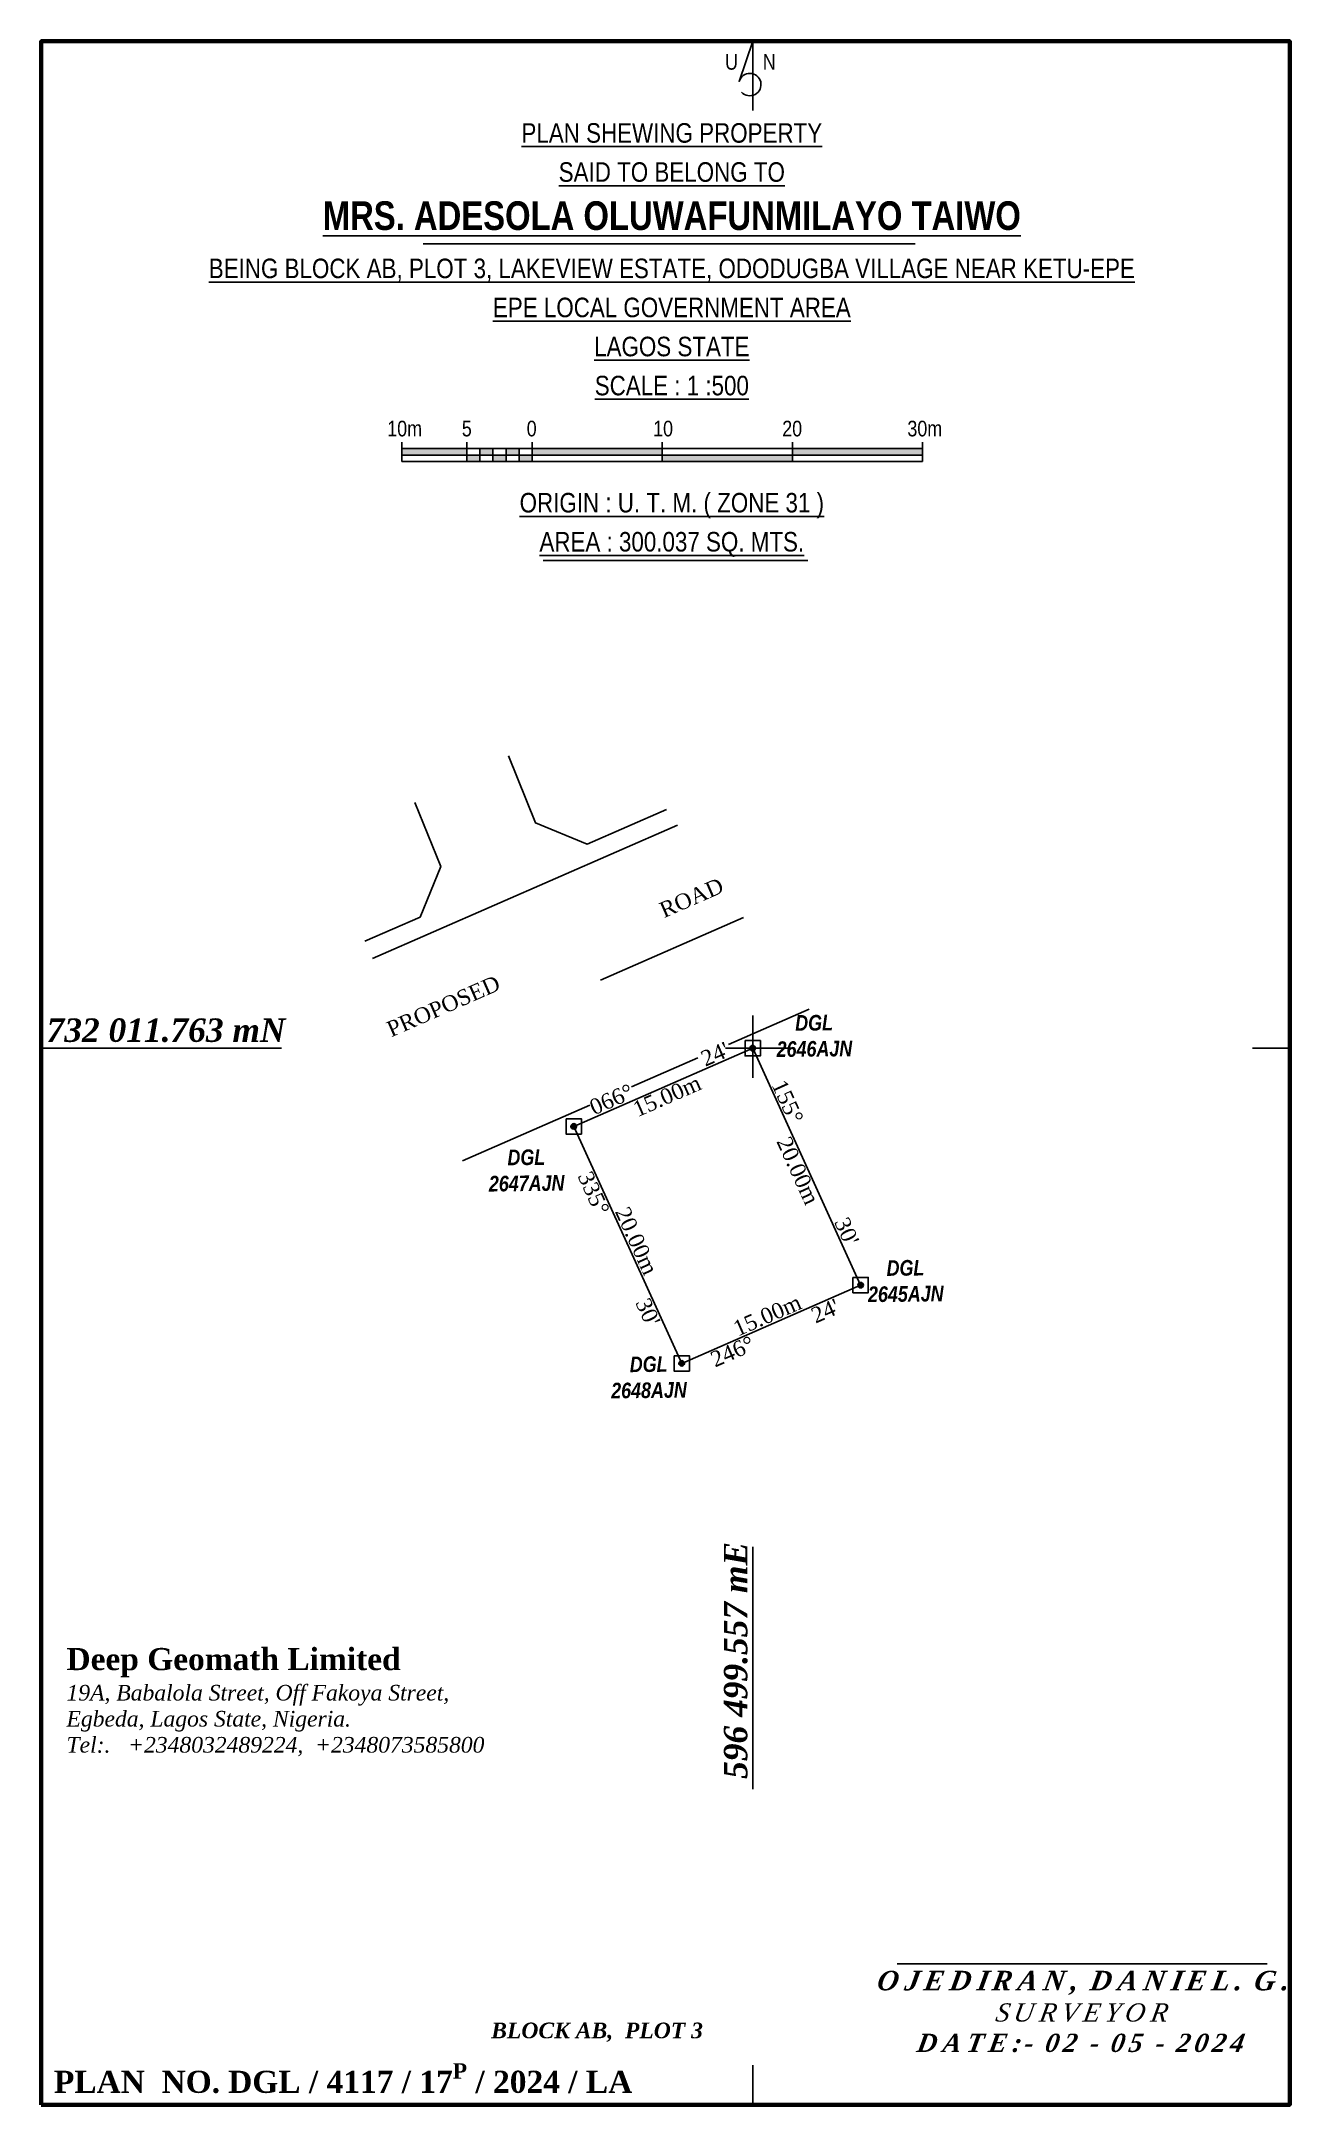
# Model space of a CAD drawing. Header units: metres. Extents: x 527079 to 600981, y 729644 to 782828.
# Drawn here: x 598172.5 to 598268.4, y 730600.1 to 730758.6 of the extents above; entities that cross this region are included whole.
import ezdxf

# ---------------------------------------------------------------- set-up
doc = ezdxf.new("R2010")
doc.units = ezdxf.units.M
doc.header["$MEASUREMENT"] = 0
doc.linetypes.add('ACAD_ISO03W100', pattern=[30, 12, -18])
doc.layers.add('adjusted', color=7, linetype='Continuous')
doc.layers.add('GRID&TITLE', color=7, linetype='Continuous')
doc.styles.add('style2', font='')
doc.styles.get('style2').set_extended_font_data('Arial Black')

msp = doc.modelspace()

# ---------------------------------------------------------------- texts
at = {"color": 0}
for s, insert, char_height, width, attachment_point in [('{\\fArial Narrow|b0|i0|c0|p34;U     N}', (598226.9416, 730757.62587), 1.2, 26.925119, 2), ('{\\fArial Narrow|b0|i0|c0|p34;10m}', (598200.38208, 730729.46029), 1.2, 26.925119, 2), ('{\\fArial Narrow|b0|i0|c0|p34;5}', (598205.15827, 730729.46029), 1.2, 26.925119, 2), ('{\\fArial Narrow|b0|i0|c0|p34;0}', (598210.14069, 730729.46029), 1.2, 26.925119, 2), ('{\\fArial Narrow|b0|i0|c0|p34;10}', (598220.2334, 730729.46029), 1.2, 26.925119, 2), ('{\\fArial Narrow|b0|i0|c0|p34;20}', (598230.15046, 730729.46029), 1.2, 26.925119, 2), ('{\\fArial Narrow|b0|i0|c0|p34;30m}', (598240.33642, 730729.46029), 1.2, 26.925119, 2), ('{\\fTimes New Roman|b1|i1|c0|p18;732 011.763 mN}', (598172.88115, 730683.55257), 1.8, 45.9628771, 1), ('\\pi0.2701;{\\fTimes New Roman|b1|i1|c0|p18;\\H0.8824x;\\Q10.5;\\T1.3;OJEDIRAN, DANIEL. G.\\H1.1x;\\P\\fTimes New Roman|b0|i1|c0|p18;\\H0.8485x;SURVEYOR\\fTimes New Roman|b1|i1|c0|p18;\\P\\pi0;DATE:- 02 - 05 - 2024}', (598252.36431, 730610.39985), 1.7, 31.4335511, 2), ('{\\fTimes New Roman|b1|i1|c0|p18;BLOCK AB,  PLOT 3}', (598207.03164, 730606.41945), 1.2, 45.9628771, 1), ('\\A1;{\\fTimes New Roman|b1|i0|c0|p18;\\H1.03x;PLAN  NO.\\H0.9706x; \\H1.03x;DGL / 4117 / 17\\H0.7x;\\SP^ ;\\H1.429x; / 2024 / LA}', (598173.44219, 730603.30014), 1.65, 98.1290386, 1)]:
    msp.add_mtext(s, dxfattribs=dict(at, insert=insert, char_height=char_height, width=width, attachment_point=attachment_point))
at = {"color": 0, "insert": (598220.90539, 730752.31725), "char_height": 1.5, "width": 113.0007569, "attachment_point": 2, "line_spacing_factor": 1.2}
msp.add_mtext('{\\fArial Narrow|b0|i0|c0|p34;\\LPLAN SHEWING PROPERTY\\PSAID TO BELONG TO\\P\\fArial Narrow|b1|i0|c0|p34;\\H1.467x;MRS. ADESOLA OLUWAFUNMILAYO TAIWO \\P\\fArial Narrow|b0|i0|c0|p34;\\H0.6817x;BEING BLOCK AB, PLOT 3, LAKEVIEW ESTATE, ODODUGBA VILLAGE NEAR KETU-EPE\\PEPE \\H0.9995x;LOCAL GOVERNMENT AREA\\PLAGOS STATE\\PSCALE : 1 :500\\P\\P\\PORIGIN : U. T. M. ( ZONE 31 )\\PAREA : 300.037 SQ. MTS.}', dxfattribs=at)
at = {"color": 0, "linetype": 'Continuous', "lineweight": -3, "char_height": 1.2}
for s, insert, attachment_point, rotation in [('{\\fTimes New Roman|b0|i0|c0|p18;PROPOSED                              ROAD}', (598212.18704, 730687.68526), 8, 23.597943), ("{\\fTimes New Roman|b0|i0|c0|p18;066°             24'}", (598220.19303, 730678.37838), 8, 23.597943), ('{\\fTimes New Roman|b0|i0|c0|p18;15.00m}', (598220.29311, 730678.14928), 2, 23.597943), ("{\\fTimes New Roman|b0|i0|c0|p18;155°                  30'}", (598231.37716, 730672.21731), 8, 294.4951059), ('{\\fTimes New Roman|b0|i0|c0|p18;20.00m}', (598231.14966, 730672.11366), 2, 294.4951059), ("{\\fTimes New Roman|b0|i0|c0|p18;335°                30'}", (598217.40232, 730666.10818), 2, 294.4951059), ('{\\fTimes New Roman|b0|i0|c0|p18;20.00m}', (598217.62981, 730666.21183), 8, 294.4951059), ("{\\fTimes New Roman|b0|i0|c0|p18;246°           24'}", (598228.58644, 730659.94712), 2, 23.597943), ('{\\fTimes New Roman|b0|i0|c0|p18;15.00m}', (598228.48636, 730660.17621), 8, 23.597943)]:
    msp.add_mtext(s, dxfattribs=dict(at, insert=insert, attachment_point=attachment_point, rotation=rotation))
at = {"color": 0}
for s, insert, char_height, width, attachment_point, rotation in [('\\pxt115;{\\fArial Narrow|b1|i1|c0|p34;DGL\\P2646AJN}', (598231.82577, 730683.81962), 1.2, 278.2584131, 2, 0.6991952), ('\\pxt115;{\\fArial Narrow|b1|i1|c0|p34;DGL\\P2647AJN}', (598209.72239, 730673.48905), 1.2, 278.2584131, 2, 0.6991952), ('\\pxt115;{\\fArial Narrow|b1|i1|c0|p34;DGL\\P2645AJN}', (598238.84439, 730664.99404), 1.2, 278.2584131, 2, 0.6991952), ('\\pxt115;{\\fArial Narrow|b1|i1|c0|p34;DGL\\P2648AJN}', (598219.11829, 730657.59565), 1.2, 278.2584131, 2, 0.6991952), ('{\\fTimes New Roman|b1|i1|c0|p18;596 499.557 mE}', (598224.90237, 730625.13979), 1.8, 46.6762144, 1, 90)]:
    msp.add_mtext(s, dxfattribs=dict(at, insert=insert, char_height=char_height, width=width, attachment_point=attachment_point, rotation=rotation))
at = {"layer": 'GRID&TITLE', "color": 0, "insert": (598174.40901, 730635.19266), "char_height": 1.5, "width": 117.584978, "attachment_point": 1, "style": 'style2'}
msp.add_mtext('{\\fTimes New Roman|b1|i0|c0|p18;\\H1.133x;Deep Geomath Limited\\P\\fTimes New Roman|b0|i1|c0|p18;\\H0.7061x;19A, Babalola Street, Off Fakoya Street, \\PEgbeda, Lagos State, Nigeria.\\PTel:.   +2348032489224,  +2348073585800}', dxfattribs=at)

# ---------------------------------------------------------------- hatches: boundary and pattern name
h = msp.add_hatch(color=0)
h.paths.add_polyline_path([(598205.16986, 730727.31936), (598200.16986, 730727.31936), (598200.16986, 730726.81936), (598205.16986, 730726.81936)])
h.paths.add_polyline_path([(598220.16986, 730727.31936), (598210.16986, 730727.31936), (598210.16986, 730726.81936), (598220.16986, 730726.81936)])
h.paths.add_polyline_path([(598240.16986, 730727.31936), (598230.16986, 730727.31936), (598230.16986, 730726.81936), (598240.16986, 730726.81936)])
h = msp.add_hatch(color=0)
h.paths.add_polyline_path([(598209.16986, 730726.81936), (598209.16986, 730726.31936), (598210.16986, 730726.31936), (598210.16986, 730726.81936)])
h.paths.add_polyline_path([(598208.16986, 730727.31936), (598208.16986, 730726.81936), (598209.16986, 730726.81936), (598209.16986, 730727.31936)])
h.paths.add_polyline_path([(598208.16986, 730726.31936), (598208.16986, 730726.81936), (598207.16986, 730726.81936), (598207.16986, 730726.31936)])
h.paths.add_polyline_path([(598206.16986, 730727.31936), (598206.16986, 730726.81936), (598207.16986, 730726.81936), (598207.16986, 730727.31936)])
h.paths.add_polyline_path([(598205.16986, 730726.81936), (598205.16986, 730726.31936), (598206.16986, 730726.31936), (598206.16986, 730726.81936)])
for points in [[(598230.16986, 730726.81936), (598220.16986, 730726.81936), (598220.16986, 730726.31936), (598230.16986, 730726.31936)], [(598227.33175, 730681.26657, 1), (598226.90174, 730681.26657, 1)], [(598213.58441, 730675.26109, 1), (598213.1544, 730675.26109, 1)], [(598235.62508, 730663.0644, 1), (598235.19506, 730663.0644, 1)], [(598221.87774, 730657.05892, 1), (598221.44772, 730657.05892, 1)]]:
    msp.add_hatch(color=0).paths.add_polyline_path(points)

# ---------------------------------------------------------------- linework, layer by layer
at = {"color": 0}
for p, q in [((598200.16986, 730726.31936), (598200.16986, 730727.81936)), ((598200.16986, 730726.31936), (598200.16986, 730727.81936)), ((598205.16986, 730726.31936), (598205.16986, 730727.81936)), ((598205.16986, 730726.31936), (598205.16986, 730727.81936)), ((598206.16986, 730726.31936), (598206.16986, 730727.31936)), ((598207.16986, 730726.31936), (598207.16986, 730727.31936)), ((598208.16986, 730726.31936), (598208.16986, 730727.31936)), ((598209.16986, 730726.31936), (598209.16986, 730727.31936)), ((598210.16986, 730726.31936), (598210.16986, 730727.81936)), ((598220.16986, 730726.31936), (598220.16986, 730727.81936)), ((598220.16986, 730726.81936), (598230.16986, 730726.81936)), ((598230.16986, 730726.31936), (598230.16986, 730727.81936)), ((598240.16986, 730726.31936), (598240.16986, 730727.81936)), ((598197.91552, 730688.15268), (598221.35352, 730698.39149)), ((598225.27172, 730681.55183), (598231.4601, 730684.2552)), ((598217.81441, 730678.29413), (598222.8966, 730680.51427)), ((598204.8366, 730672.62482), (598214.5968, 730676.88853)), ((598238.21653, 730610.92555), (598266.6355, 730610.92555))]:
    msp.add_line(p, q, dxfattribs=at)
at = {"color": 0, "linetype": 'ACAD_ISO03W100'}
msp.add_line((598226.41894, 730691.30638), (598201.40089, 730680.33304), dxfattribs=at)
at = {"color": 0}
msp.add_lwpolyline([(598227.11674, 730758.60872), (598226.07177, 730755.52286, -3.816456624), (598226.266, 730754.70249)], format="xyb", dxfattribs=at)
for points in [[(598227.11674, 730758.60872), (598227.11674, 730753.30198)], [(598201.80085, 730743.04752), (598239.59623, 730743.04752)], [(598200.16986, 730727.31936), (598240.16986, 730727.31936)], [(598200.16986, 730726.81936), (598220.16986, 730726.81936)], [(598230.16986, 730726.81936), (598240.16986, 730726.81936)], [(598200.16986, 730726.31936), (598240.16986, 730726.31936)], [(598211.01635, 730718.72587), (598231.35382, 730718.72587)], [(598220.48693, 730699.60361), (598214.4066, 730696.94745), (598210.42329, 730698.57476), (598208.34853, 730703.72064)], [(598201.16882, 730700.13407), (598203.15348, 730695.21168), (598201.57207, 730691.34073), (598197.32206, 730689.48413)], [(598227.11674, 730683.78297), (598227.11674, 730678.98042)], [(598172.47132, 730681.26657), (598190.9193, 730681.26657)], [(598213.3694, 730675.26109), (598227.11674, 730681.26657), (598235.41007, 730663.0644), (598221.66273, 730657.05892), (598213.3694, 730675.26109)], [(598225.02807, 730681.26657), (598230.15762, 730681.26657)], [(598226.5279, 730681.85542), (598227.70559, 730681.85542), (598227.70559, 730680.67772), (598226.5279, 730680.67772), (598226.5279, 730681.85542)], [(598265.52168, 730681.26657), (598268.36932, 730681.26657)], [(598212.78055, 730675.84994), (598213.95825, 730675.84994), (598213.95825, 730674.67224), (598212.78055, 730674.67224), (598212.78055, 730675.84994)], [(598234.82122, 730663.65325), (598235.99892, 730663.65325), (598235.99892, 730662.47556), (598234.82122, 730662.47556), (598234.82122, 730663.65325)], [(598221.07388, 730657.64777), (598222.25158, 730657.64777), (598222.25158, 730656.47008), (598221.07388, 730656.47008), (598221.07388, 730657.64777)], [(598227.11674, 730642.97385), (598227.11674, 730624.34276)], [(598227.11674, 730603.14979), (598227.11674, 730600.11172)]]:
    msp.add_lwpolyline(points, dxfattribs=at)
for centre in [(598227.11674, 730681.26657), (598213.3694, 730675.26109), (598235.41007, 730663.0644), (598221.66273, 730657.05892)]:
    msp.add_circle(centre, 0.21501, dxfattribs=at)
at = {"layer": 'adjusted', "color": 0, "lineweight": 100}
msp.add_lwpolyline([(598172.47132, 730600.11172), (598172.47132, 730758.60872), (598268.36932, 730758.60872), (598268.36932, 730600.11172)], close=True, dxfattribs=at)

msp.set_redraw_order([(e.dxf.handle, doc.entitydb.next_handle()) for e in msp.query("TEXT MTEXT ATTDEF DIMENSION ARC_DIMENSION")])  # texts and dimensions are drawn at this point

doc.saveas('drawing.dxf')
